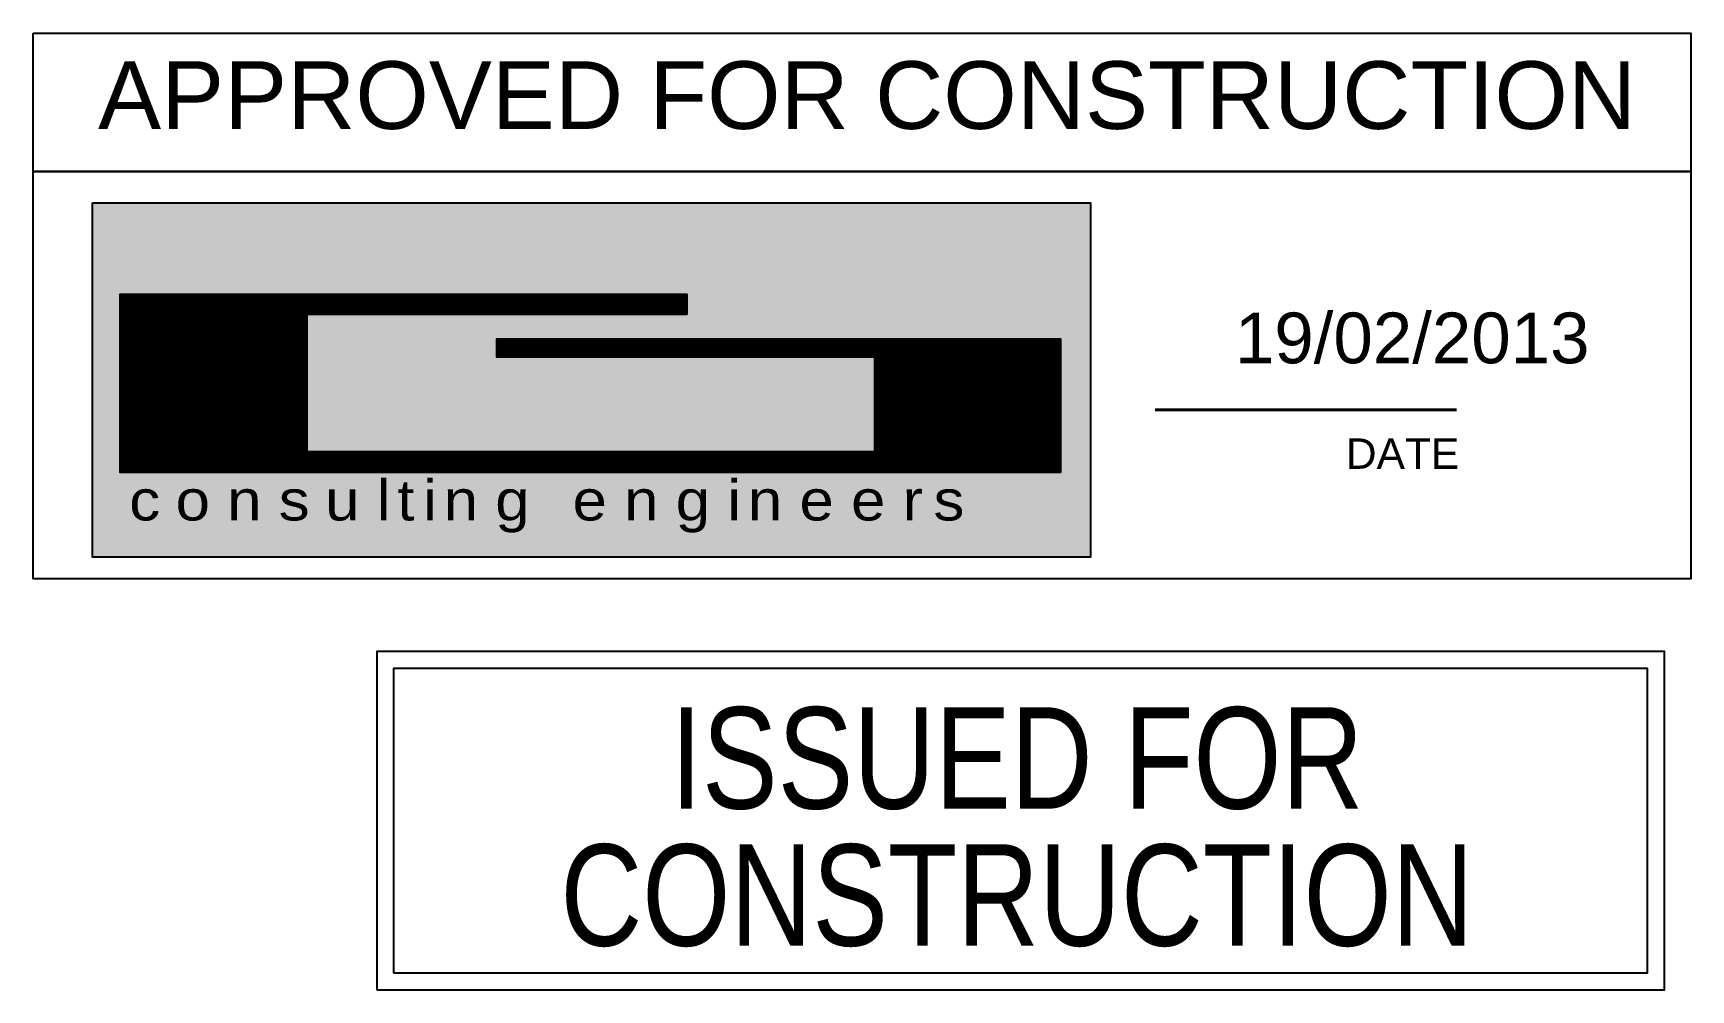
# Model space of a CAD drawing. Header units: metres. Extents: x -275466 to 90519, y -3176 to 139523.
# Drawn here: x -107282 to -97479, y 42879 to 48536 of the extents above; entities that cross this region are included whole.
import ezdxf
from ezdxf.enums import TextEntityAlignment as Align

# ---------------------------------------------------------------- set-up
doc = ezdxf.new("R2010")
doc.units = ezdxf.units.M
for name, color, linetype in [('G_GF_LOGO', 98, 'Continuous'), ('GCE8002_GF_0.25', 1, 'Continuous'), ('GCE8004_GF_0.5', 2, 'Continuous'), ('GCE8052_GT_0.35', 3, 'Continuous'), ('GCE8053_GT_0.5', 2, 'Continuous'), ('GCE8055_GT_Notes', 3, 'Continuous'), ('STAMP', 242, 'Continuous')]:
    doc.layers.add(name, color=color, linetype=linetype)
doc.styles.add('ARIAL', font='arial.ttf')
doc.styles.add('ROMANS', font='romans.shx', dxfattribs={"width": 0.8})
doc.styles.add('STAMP', font='arial.ttf', dxfattribs={"width": 0.8})
doc.styles.get("Standard").update_dxf_attribs({"font": 'romans.shx', "width": 0.8})

msp = doc.modelspace()

# ---------------------------------------------------------------- texts
at = {"layer": 'G_GF_LOGO', "color": 18, "true_color": 0x000000, "insert": (-106714.3, 45894), "char_height": 239.827, "width": 5623.144, "attachment_point": 1}
msp.add_mtext('{\\fCentury Gothic|b0|i0|c0|p34;\\W1.14;\\T1.5;consulting engineers}', dxfattribs=at)
at = {"layer": 'GCE8002_GF_0.25', "style": 'ROMANS', "width": 0.8}
msp.add_text('_____________', height=250, dxfattribs=at).set_placement((-100647.2, 46332.6))
at = {"layer": 'GCE8052_GT_0.35', "style": 'ARIAL'}
msp.add_text('DATE', height=180, dxfattribs=at).set_placement((-99519.1, 45959.5))
at = {"layer": 'GCE8052_GT_0.35', "insert": (-100175.6, 46883.6), "char_height": 300, "attachment_point": 1, "style": 'ARIAL'}
msp.add_mtext('19/02/2013', dxfattribs=at)
at = {"layer": 'GCE8053_GT_0.5', "style": 'ARIAL'}
msp.add_text('APPROVED FOR CONSTRUCTION', height=400, dxfattribs=at).set_placement((-106898.5, 47969.5))
at = {"layer": 'STAMP', "color": 3, "style": 'STAMP', "width": 0.8}
for s, p in [('ISSUED FOR', (-101464.2, 44250.3)), ('CONSTRUCTION', (-101464.2, 43439.5))]:
    msp.add_text(s, height=600, dxfattribs=at).set_placement(p, align=Align.MIDDLE)

# ---------------------------------------------------------------- hatches: boundary and pattern name
at = {"layer": 'G_GF_LOGO'}
h = msp.add_hatch(color=255, dxfattribs=at)
h.paths.add_polyline_path([(-101029.4, 47532.8), (-106931.6, 47532.8), (-106931.6, 45437.5), (-101029.4, 45437.5)])
h.paths.add_polyline_path([(-103413.8, 46991.2), (-103413.8, 46873.6), (-105662.9, 46873.6), (-105662.9, 46059.2), (-102306.7, 46059.2), (-102306.7, 46622.7), (-104542.2, 46622.7), (-104542.2, 46725.3), (-101204.3, 46725.3), (-101204.3, 45939.5), (-106769.2, 45939.5), (-106769.2, 46991.2)], flags=16)
at = {"layer": 'G_GF_LOGO', "true_color": 0x003d1f}
h = msp.add_hatch(dxfattribs=at)
h.set_pattern_fill('ANSI31', color=118, scale=0.855, style=0)
h.set_pattern_definition([(45, (-104539.3615, 21091.7544), (-1.91952975, 1.91952975), [])])
h.paths.add_polyline_path([(-105662.9, 46873.6), (-103413.8, 46873.6), (-103413.8, 46991.2), (-106769.2, 46991.2), (-106769.2, 45939.5), (-101204.3, 45939.5), (-101204.3, 46725.3), (-104542.2, 46725.3), (-104542.2, 46622.7), (-102306.7, 46622.7), (-102306.7, 46059.2), (-105662.9, 46059.2)])

# ---------------------------------------------------------------- linework, layer by layer
at = {"layer": 'G_GF_LOGO', "color": 255}
msp.add_lwpolyline([(-106931.6, 47532.8), (-101029.4, 47532.8), (-101029.4, 45437.5), (-106931.6, 45437.5)], close=True, dxfattribs=at)
at = {"layer": 'G_GF_LOGO'}
msp.add_lwpolyline([(-103413.8, 46873.6), (-103413.8, 46991.2), (-106769.2, 46991.2), (-106769.2, 45939.5), (-101204.3, 45939.5), (-101204.3, 46725.3), (-104542.2, 46725.3), (-104542.2, 46622.7), (-102306.7, 46622.7), (-102306.7, 46059.2), (-105662.9, 46059.2), (-105662.9, 46873.6), (-103413.8, 46873.6)], dxfattribs=at)
at = {"layer": 'GCE8004_GF_0.5'}
msp.add_lwpolyline([(-107282.4, 48535.7), (-97479.1, 48535.7), (-97479.1, 47717.3), (-107282.4, 47717.3)], close=True, dxfattribs=at)
at = {"layer": 'GCE8055_GT_Notes', "color": 3}
msp.add_lwpolyline([(-107282.4, 47717.3), (-97479.1, 47717.3), (-97479.1, 45309.1), (-107282.4, 45309.1)], close=True, dxfattribs=at)
at = {"layer": 'STAMP', "color": 3}
for points in [[(-105250.8, 42878.7), (-97635.5, 42878.7), (-97635.5, 44878.7), (-105250.8, 44878.7)], [(-105150.8, 42978.7), (-97735.5, 42978.7), (-97735.5, 44778.7), (-105150.8, 44778.7)]]:
    msp.add_lwpolyline(points, close=True, dxfattribs=at)

msp.set_redraw_order([(e.dxf.handle, doc.entitydb.next_handle()) for e in msp.query("TEXT MTEXT ATTDEF DIMENSION ARC_DIMENSION")])  # texts and dimensions are drawn at this point

doc.saveas('drawing.dxf')
